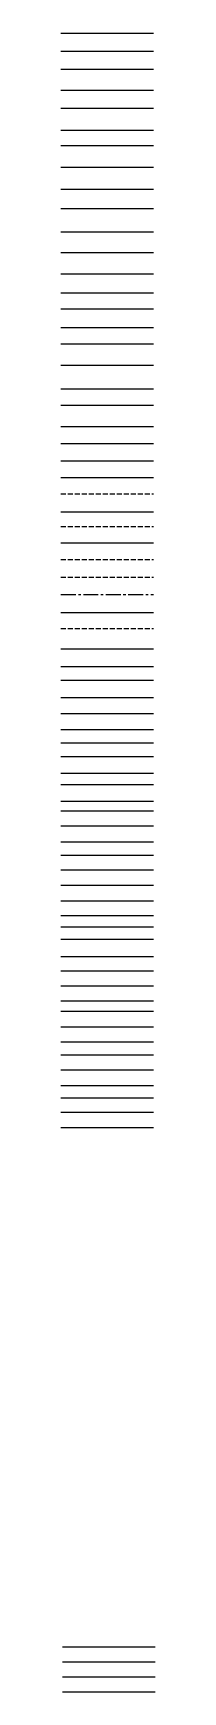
# Model space of a CAD drawing. Extents: x -671963 to 2381076, y -56129 to 1796010.
# Drawn here: x 116701 to 121422, y 290 to 83537 of the extents above; entities that cross this region are included whole.
import ezdxf

# ---------------------------------------------------------------- set-up
doc = ezdxf.new("R2010")
doc.units = 0
doc.header["$LTSCALE"] = 1000
for name, pattern in [('CENTER2', [1.125, 0.75, -0.125, 0.125, -0.125]), ('DASH', [0.35, 0.25, -0.1]), ('HIDDEN', [9.525, 6.35, -3.175])]:
    doc.linetypes.add(name, pattern=pattern)
for name, color, linetype in [('H-AI', 6, 'CONTINUOUS'), ('H-AI-CTRL', 6, 'HIDDEN'), ('H-AI-DIMS', 7, 'CONTINUOUS'), ('H-AI-INST', 6, 'CONTINUOUS'), ('H-AI-RECT', 7, 'CONTINUOUS'), ('H-BASE', 7, 'CONTINUOUS'), ('H-BASE-DIMS', 7, 'CONTINUOUS'), ('H-BUSH', 7, 'CONTINUOUS'), ('H-BUSH-DIMS', 7, 'CONTINUOUS'), ('H-DAPP-AAPP', 3, 'CONTINUOUS'), ('H-DAPP-ADAMP', 11, 'CONTINUOUS'), ('H-DAPP-DAMP', 3, 'CONTINUOUS'), ('H-DAPP-DAPP', 131, 'CONTINUOUS'), ('H-DAPP-DDAMP', 131, 'CONTINUOUS'), ('H-DAPP-DGRIL', 131, 'CONTINUOUS'), ('H-DAPP-EDAMP', 31, 'CONTINUOUS'), ('H-DAPP-FAPP', 3, 'CONTINUOUS'), ('H-DAPP-FDAMP', 161, 'CONTINUOUS'), ('H-DAPP-FGRIL', 161, 'CONTINUOUS'), ('H-DAPP-GRIL', 11, 'CONTINUOUS'), ('H-DIMS', 7, 'CONTINUOUS'), ('H-DIMS-DUAL', 7, 'CONTINUOUS'), ('H-DIMS-DUCT', 7, 'CONTINUOUS'), ('H-DIMS-EQUP', 7, 'CONTINUOUS'), ('H-DIMS-FIRE', 7, 'CONTINUOUS'), ('H-DIMS-VRV', 7, 'CONTINUOUS'), ('H-DUAL-FBOX', 131, 'CONTINUOUS'), ('H-DUCT', 2, 'CONTINUOUS'), ('H-DUCT-ACON', 2, 'CONTINUOUS'), ('H-DUCT-DUAL', 30, 'CONTINUOUS'), ('H-DUCT-FIRE', 20, 'CONTINUOUS'), ('H-DUCT-VENT', 2, 'CONTINUOUS'), ('H-EQUP', 4, 'CONTINUOUS'), ('H-EQUP-AHU', 4, 'CONTINUOUS'), ('H-EQUP-CHI', 4, 'CONTINUOUS'), ('H-EQUP-CT', 4, 'CONTINUOUS'), ('H-EQUP-ELSE', 4, 'CONTINUOUS'), ('H-EQUP-FANS', 4, 'CONTINUOUS'), ('H-EQUP-FBOX', 4, 'CONTINUOUS'), ('H-EQUP-FC', 4, 'CONTINUOUS'), ('H-EQUP-HEAT', 4, 'CONTINUOUS'), ('H-EQUP-HP', 4, 'CONTINUOUS'), ('H-EQUP-PUMP', 4, 'CONTINUOUS'), ('H-EQUP-SW', 4, 'CONTINUOUS'), ('H-EQUP-VRV', 4, 'CONTINUOUS'), ('H-FIRE-FBOX', 161, 'CONTINUOUS'), ('H-HOBU-DIMS', 7, 'CONTINUOUS'), ('H-HOLE', 7, 'CONTINUOUS'), ('h-hole-dims', 7, 'CONTINUOUS'), ('H-PAPP-DIMS', 7, 'CONTINUOUS'), ('H-PAPP-ELSE', 3, 'CONTINUOUS'), ('h-papp-evalv', 3, 'CONTINUOUS'), ('h-papp-valv', 3, 'CONTINUOUS'), ('H-PIPE', 1, 'CONTINUOUS'), ('H-PIPE-APPE', 7, 'CONTINUOUS'), ('H-PIPE-C', 4, 'DASH'), ('H-PIPE-CHR', 1, 'DASH'), ('H-PIPE-CHS', 1, 'CONTINUOUS'), ('H-PIPE-CR', 1, 'DASH'), ('H-PIPE-CS', 1, 'CONTINUOUS'), ('H-PIPE-CTR', 1, 'DASH'), ('H-PIPE-CTS', 1, 'CONTINUOUS'), ('H-PIPE-DIMS', 7, 'CONTINUOUS'), ('H-PIPE-HR', 1, 'DASH'), ('H-PIPE-HS', 1, 'CONTINUOUS'), ('H-PIPE-R', 1, 'CENTER2'), ('H-VALV-DIMS', 7, 'CONTINUOUS')]:
    doc.layers.add(name, color=color, linetype=linetype)
for name, color, linetype, plot in [('H-CON', 7, 'CONTINUOUS', False), ('H-CONA', 7, 'CONTINUOUS', False), ('H-CONS', 7, 'CONTINUOUS', False), ('H-CONW', 7, 'CONTINUOUS', False)]:
    doc.layers.add(name, color=color, linetype=linetype, plot=plot)

msp = doc.modelspace()

# ---------------------------------------------------------------- linework, layer by layer
at = {"layer": 'H-AI'}
msp.add_line((116701.3536, 36481.5744), (121336.3476, 36481.5744), dxfattribs=at)
at = {"layer": 'H-AI-CTRL'}
msp.add_line((116701.3536, 34970.1387), (121336.3476, 34970.1387), dxfattribs=at)
at = {"layer": 'H-AI-DIMS'}
msp.add_line((116701.3536, 33666.8), (121336.3476, 33666.8), dxfattribs=at)
at = {"layer": 'H-AI-INST'}
msp.add_line((116701.3536, 35725.8587), (121336.3476, 35725.8587), dxfattribs=at)
at = {"layer": 'H-AI-RECT'}
msp.add_line((116701.3536, 34447.7075), (121336.3476, 34447.7075), dxfattribs=at)
at = {"layer": 'H-BASE'}
msp.add_line((116701.3536, 31500.4067), (121336.3476, 31500.4067), dxfattribs=at)
at = {"layer": 'H-BASE-DIMS'}
msp.add_line((116701.3536, 30107.4731), (121336.3476, 30107.4731), dxfattribs=at)
at = {"layer": 'H-BUSH'}
msp.add_line((116701.3536, 32911.0801), (121336.3476, 32911.0801), dxfattribs=at)
at = {"layer": 'H-BUSH-DIMS'}
msp.add_line((116701.3536, 29376.9448), (121336.3476, 29376.9448), dxfattribs=at)
at = {"layer": 'H-CON'}
msp.add_line((116786.6804, 1044.8213), (121421.6745, 1044.8213), dxfattribs=at)
at = {"layer": 'H-CONA'}
msp.add_line((116786.6804, 2554.8213), (121421.6745, 2554.8213), dxfattribs=at)
at = {"layer": 'H-CONS'}
msp.add_line((116786.6804, 289.8213), (121421.6745, 289.8213), dxfattribs=at)
at = {"layer": 'H-CONW'}
msp.add_line((116786.6804, 1799.8213), (121421.6745, 1799.8213), dxfattribs=at)
at = {"layer": 'H-DAPP-AAPP'}
msp.add_line((116701.3536, 78669.8868), (121336.3476, 78669.8868), dxfattribs=at)
at = {"layer": 'H-DAPP-ADAMP'}
msp.add_line((116701.3536, 73564.1847), (121336.3476, 73564.1847), dxfattribs=at)
at = {"layer": 'H-DAPP-DAMP'}
msp.add_line((116701.3536, 75713.0644), (121336.3476, 75713.0644), dxfattribs=at)
at = {"layer": 'H-DAPP-DAPP'}
msp.add_line((116701.3536, 76810.9326), (121336.3476, 76810.9326), dxfattribs=at)
at = {"layer": 'H-DAPP-DDAMP'}
msp.add_line((116701.3536, 71465.3175), (121336.3476, 71465.3175), dxfattribs=at)
at = {"layer": 'H-DAPP-DGRIL'}
msp.add_line((116701.3536, 68770.5626), (121336.3476, 68770.5626), dxfattribs=at)
at = {"layer": 'H-DAPP-EDAMP'}
msp.add_line((116701.3536, 74738.4656), (121336.3476, 74738.4656), dxfattribs=at)
at = {"layer": 'H-DAPP-FAPP'}
msp.add_line((116701.3536, 77899.0036), (121336.3476, 77899.0036), dxfattribs=at)
at = {"layer": 'H-DAPP-FDAMP'}
msp.add_line((116701.3536, 72526.0102), (121336.3476, 72526.0102), dxfattribs=at)
at = {"layer": 'H-DAPP-FGRIL'}
msp.add_line((116701.3536, 69693.6714), (121336.3476, 69693.6714), dxfattribs=at)
at = {"layer": 'H-DAPP-GRIL'}
msp.add_line((116701.3536, 70503.0872), (121336.3476, 70503.0872), dxfattribs=at)
at = {"layer": 'H-DIMS'}
msp.add_line((116701.3536, 38689.7011), (121336.3476, 38689.7011), dxfattribs=at)
at = {"layer": 'H-DIMS-DUAL'}
msp.add_line((116701.3536, 65693.7362), (121336.3476, 65693.7362), dxfattribs=at)
at = {"layer": 'H-DIMS-DUCT'}
msp.add_line((116701.3536, 67938.1051), (121336.3476, 67938.1051), dxfattribs=at)
at = {"layer": 'H-DIMS-EQUP'}
msp.add_line((116701.3536, 37202.2866), (121336.3476, 37202.2866), dxfattribs=at)
at = {"layer": 'H-DIMS-FIRE'}
msp.add_line((116701.3536, 66879.4398), (121336.3476, 66879.4398), dxfattribs=at)
at = {"layer": 'H-DIMS-VRV'}
msp.add_line((116701.3536, 38058.7647), (121336.3476, 38058.7647), dxfattribs=at)
at = {"layer": 'H-DUAL-FBOX'}
msp.add_line((116701.3536, 64859.9391), (121336.3476, 64859.9391), dxfattribs=at)
at = {"layer": 'H-DUCT'}
msp.add_line((116701.3536, 83537.2787), (121336.3476, 83537.2787), dxfattribs=at)
at = {"layer": 'H-DUCT-ACON'}
msp.add_line((116701.3536, 82637.2787), (121336.3476, 82637.2787), dxfattribs=at)
at = {"layer": 'H-DUCT-DUAL'}
msp.add_line((116701.3536, 79779.6273), (121336.3476, 79779.6273), dxfattribs=at)
at = {"layer": 'H-DUCT-FIRE'}
msp.add_line((116701.3536, 80679.6273), (121336.3476, 80679.6273), dxfattribs=at)
at = {"layer": 'H-DUCT-VENT'}
msp.add_line((116701.3536, 81737.2787), (121336.3476, 81737.2787), dxfattribs=at)
at = {"layer": 'H-EQUP'}
msp.add_line((116701.3536, 47925.1084), (121336.3476, 47925.1084), dxfattribs=at)
at = {"layer": 'H-EQUP-AHU'}
msp.add_line((116701.3536, 47227.5544), (121336.3476, 47227.5544), dxfattribs=at)
at = {"layer": 'H-EQUP-CHI'}
msp.add_line((116701.3536, 44509.5293), (121336.3476, 44509.5293), dxfattribs=at)
at = {"layer": 'H-EQUP-CT'}
msp.add_line((116701.3536, 42944.3646), (121336.3476, 42944.3646), dxfattribs=at)
at = {"layer": 'H-EQUP-ELSE'}
msp.add_line((116701.3536, 39250.2297), (121336.3476, 39250.2297), dxfattribs=at)
at = {"layer": 'H-EQUP-FANS'}
msp.add_line((116701.3536, 45829.9046), (121336.3476, 45829.9046), dxfattribs=at)
at = {"layer": 'H-EQUP-FBOX'}
msp.add_line((116701.3536, 46400.4785), (121336.3476, 46400.4785), dxfattribs=at)
at = {"layer": 'H-EQUP-FC'}
msp.add_line((116701.3536, 44987.7668), (121336.3476, 44987.7668), dxfattribs=at)
at = {"layer": 'H-EQUP-HEAT'}
msp.add_line((116701.3536, 40769.3609), (121336.3476, 40769.3609), dxfattribs=at)
at = {"layer": 'H-EQUP-HP'}
msp.add_line((116701.3536, 43749.9616), (121336.3476, 43749.9616), dxfattribs=at)
at = {"layer": 'H-EQUP-PUMP'}
msp.add_line((116701.3536, 41551.9475), (121336.3476, 41551.9475), dxfattribs=at)
at = {"layer": 'H-EQUP-SW'}
msp.add_line((116701.3536, 42288.4964), (121336.3476, 42288.4964), dxfattribs=at)
at = {"layer": 'H-EQUP-VRV'}
msp.add_line((116701.3536, 39986.7785), (121336.3476, 39986.7785), dxfattribs=at)
at = {"layer": 'H-FIRE-FBOX'}
msp.add_line((116701.3536, 63796.5654), (121336.3476, 63796.5654), dxfattribs=at)
at = {"layer": 'H-HOBU-DIMS'}
msp.add_line((116701.3536, 30719.4992), (121336.3476, 30719.4992), dxfattribs=at)
at = {"layer": 'H-HOLE'}
msp.add_line((116701.3536, 32256.1267), (121336.3476, 32256.1267), dxfattribs=at)
at = {"layer": 'h-hole-dims'}
msp.add_line((116701.3536, 28621.2248), (121336.3476, 28621.2248), dxfattribs=at)
at = {"layer": 'H-PAPP-DIMS'}
msp.add_line((116701.3536, 48585.2946), (121336.3476, 48585.2946), dxfattribs=at)
at = {"layer": 'H-PAPP-ELSE'}
msp.add_line((116701.3536, 50188.2919), (121336.3476, 50188.2919), dxfattribs=at)
at = {"layer": 'h-papp-evalv'}
msp.add_line((116701.3536, 51061.2487), (121336.3476, 51061.2487), dxfattribs=at)
at = {"layer": 'h-papp-valv'}
msp.add_line((116701.3536, 51751.8558), (121336.3476, 51751.8558), dxfattribs=at)
at = {"layer": 'H-PIPE'}
msp.add_line((116701.3536, 62937.1993), (121336.3476, 62937.1993), dxfattribs=at)
at = {"layer": 'H-PIPE-APPE'}
msp.add_line((116701.3536, 62081.3793), (121336.3476, 62081.3793), dxfattribs=at)
at = {"layer": 'H-PIPE-C'}
msp.add_line((116701.3536, 56227.633), (121336.3476, 56227.633), dxfattribs=at)
at = {"layer": 'H-PIPE-CHR'}
msp.add_line((116701.3536, 60409.9218), (121336.3476, 60409.9218), dxfattribs=at)
at = {"layer": 'H-PIPE-CHS'}
msp.add_line((116701.3536, 61238.2109), (121336.3476, 61238.2109), dxfattribs=at)
at = {"layer": 'H-PIPE-CR'}
msp.add_line((116701.3536, 57124.6765), (121336.3476, 57124.6765), dxfattribs=at)
at = {"layer": 'H-PIPE-CS'}
msp.add_line((116701.3536, 57965.0302), (121336.3476, 57965.0302), dxfattribs=at)
at = {"layer": 'H-PIPE-CTR'}
msp.add_line((116701.3536, 53655.6621), (121336.3476, 53655.6621), dxfattribs=at)
at = {"layer": 'H-PIPE-CTS'}
msp.add_line((116701.3536, 54461.5924), (121336.3476, 54461.5924), dxfattribs=at)
at = {"layer": 'H-PIPE-DIMS'}
msp.add_line((116701.3536, 52644.1364), (121336.3476, 52644.1364), dxfattribs=at)
at = {"layer": 'H-PIPE-HR'}
msp.add_line((116701.3536, 58780.6672), (121336.3476, 58780.6672), dxfattribs=at)
at = {"layer": 'H-PIPE-HS'}
msp.add_line((116701.3536, 59519.9501), (121336.3476, 59519.9501), dxfattribs=at)
at = {"layer": 'H-PIPE-R'}
msp.add_line((116701.3536, 55368.1542), (121336.3476, 55368.1542), dxfattribs=at)
at = {"layer": 'H-VALV-DIMS'}
msp.add_line((116701.3536, 49396.4232), (121336.3476, 49396.4232), dxfattribs=at)

doc.saveas('drawing.dxf')
